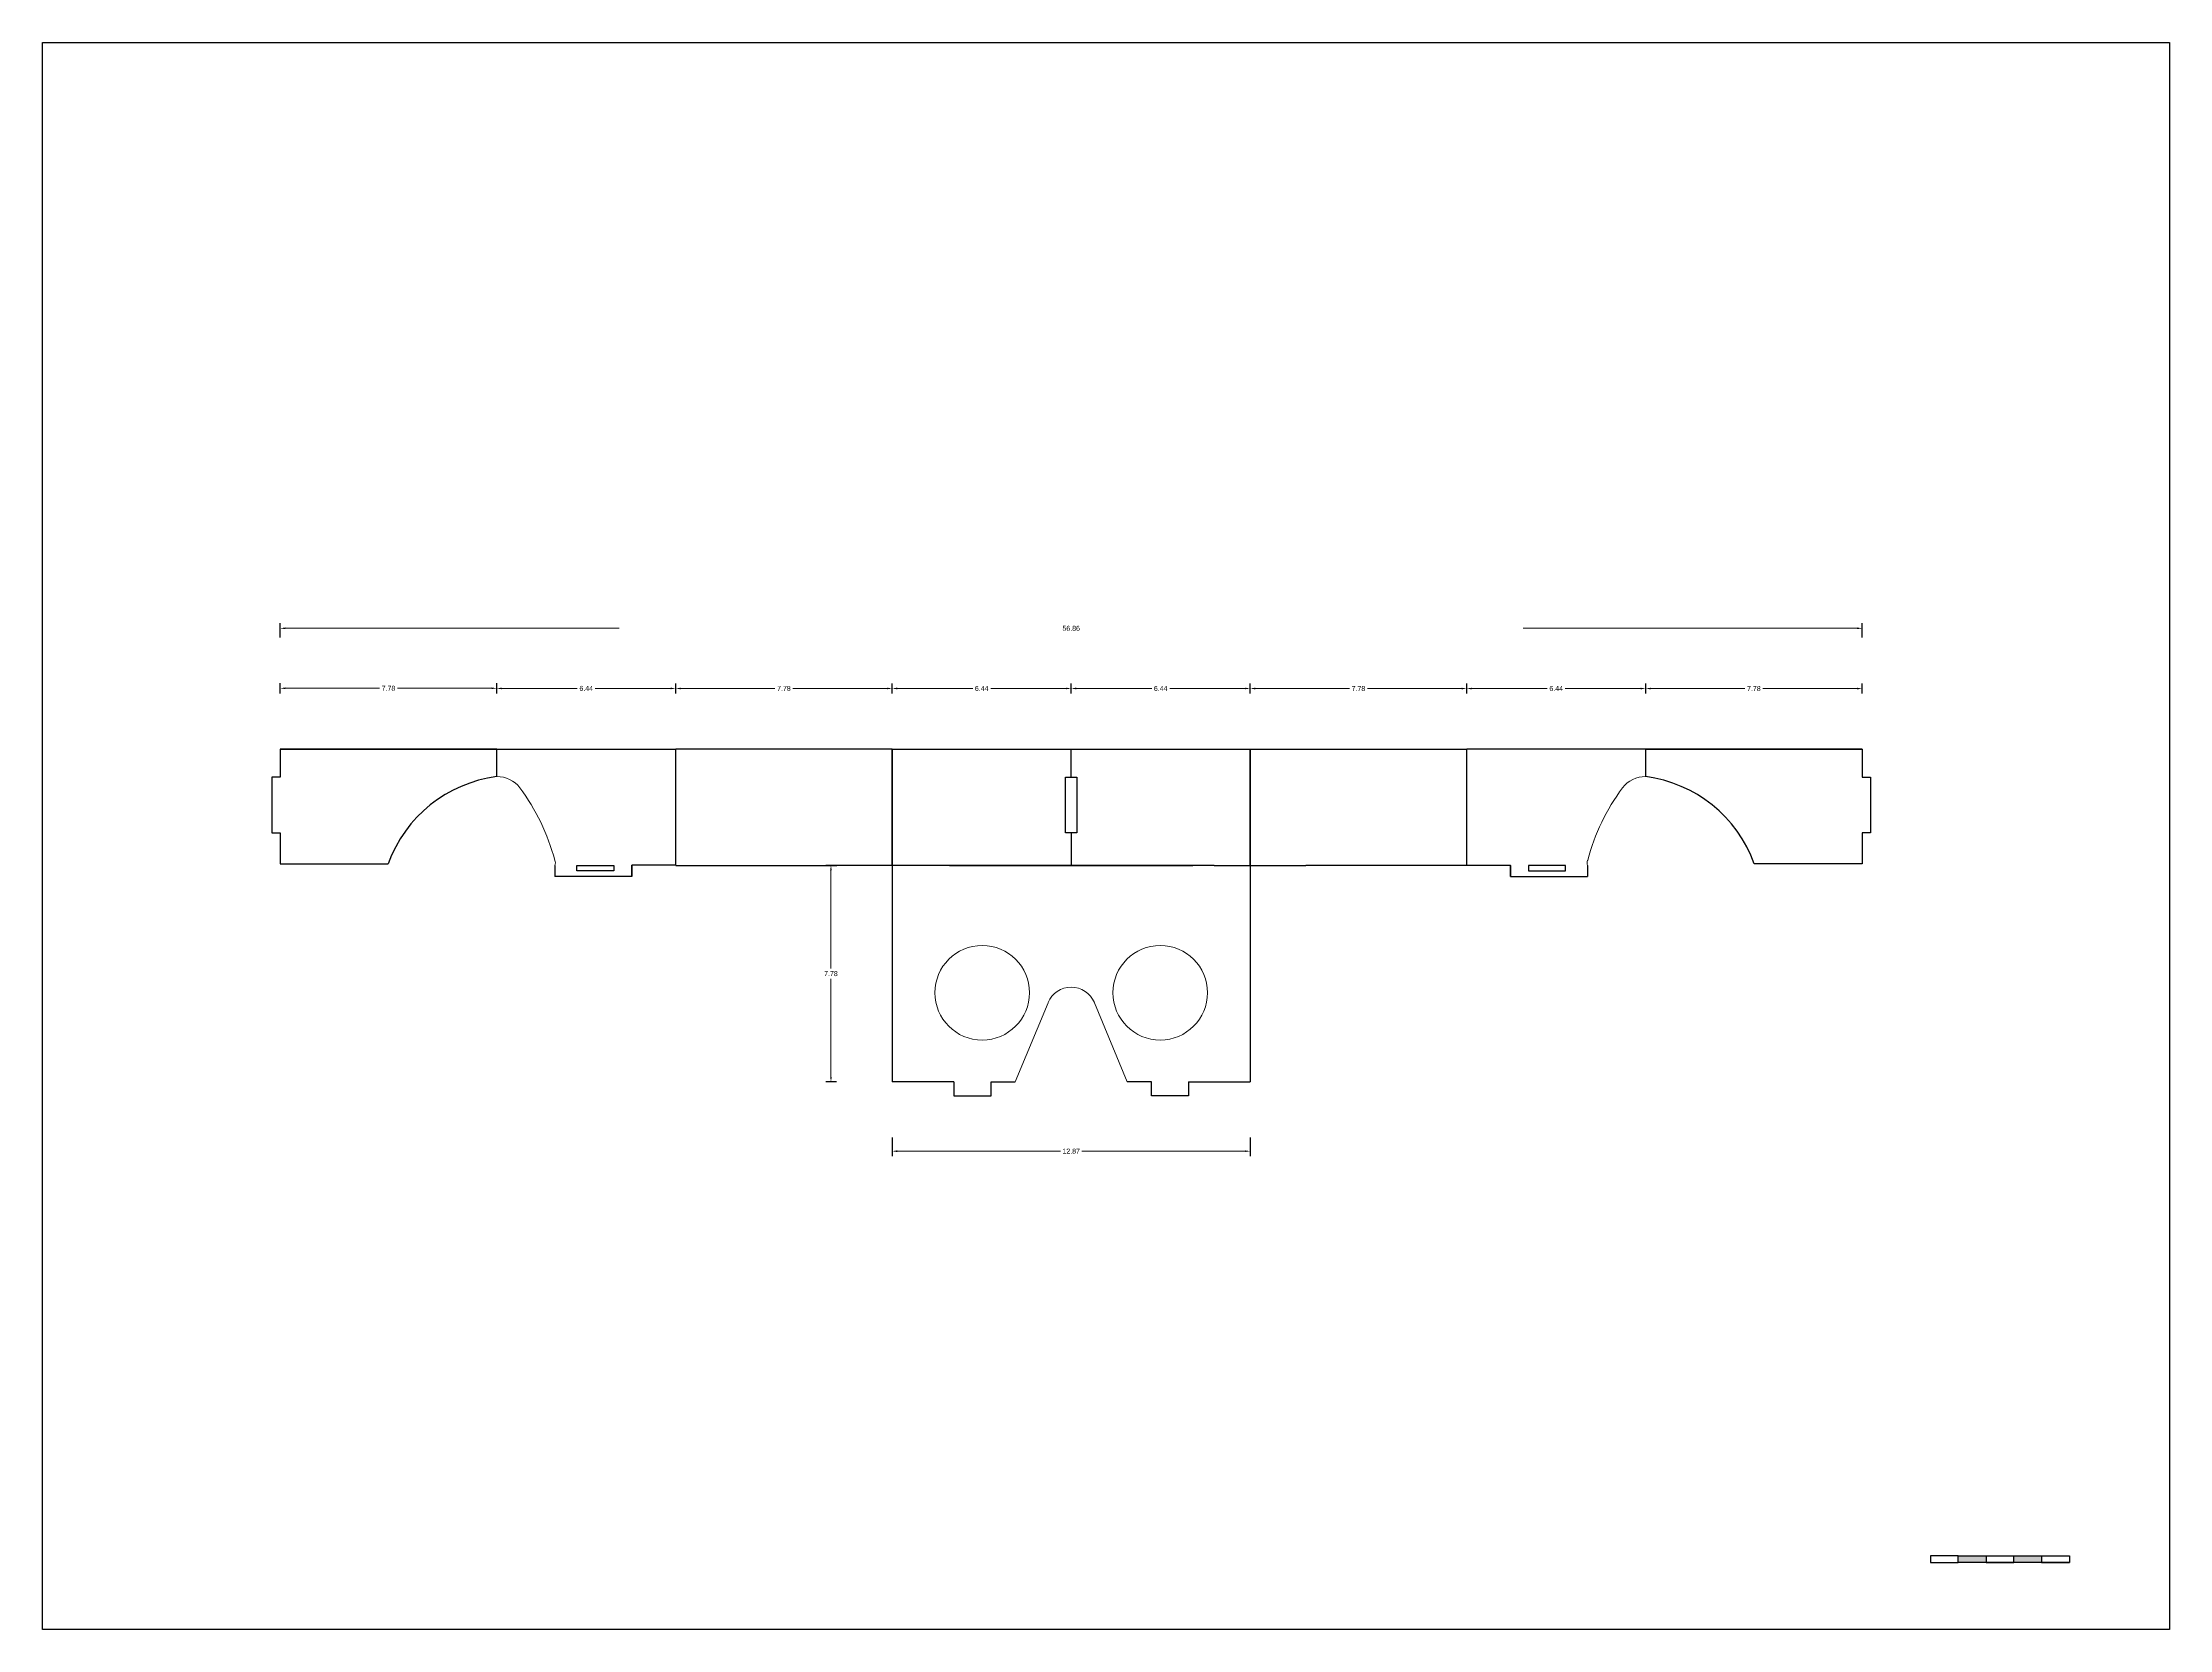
# Model space of a CAD drawing. Header units: inches. Extents: x 59 to 322, y 22 to 79.
# Drawn here: x 58.8 to 135.2, y 21.7 to 78.7 of the extents above; entities that cross this region are included whole.
import ezdxf

# ---------------------------------------------------------------- set-up
doc = ezdxf.new("R2010")
doc.units = ezdxf.units.IN
doc.header["$MEASUREMENT"] = 0
doc.linetypes.add('ACAD_ISO03W100', pattern=[30, 12, -18])
doc.styles.get("Standard").update_dxf_attribs({"font": 'Arial.ttf'})
doc.dimstyles.new('Copie de STANDARD', dxfattribs={"dimtxt": 0.18, "dimasz": 0.18, "dimexe": 0.18, "dimexo": 2, "dimgap": 0.09, "dimtad": 0, "dimtih": 1, "dimtoh": 1, "dimzin": 0, "dimdsep": 46, "dimtxsty": 'Standard', "dimcen": 0.09, "dimclrd": 256, "dimadec": 0, "dimazin": 0, "dimtfac": 1, "dimtofl": 0, "dimtmove": 0, "dimatfit": 3, "dimfxl": 1, "dimtolj": 1, "dimtzin": 0, "dimlwd": 13, "dimarcsym": 0})

# ---------------------------------------------------------------- blocks, each defined once
blk = doc.blocks.new('*D21')
at = {"color": 0, "linetype": 'ACAD_ISO03W100', "lineweight": -2, "transparency": 16777216}
for p, q in [((67.3, 57.32), (67.3, 57.835)), ((124.164, 57.32), (124.164, 57.835))]:
    blk.add_line(p, q, dxfattribs=at)
at = {"linetype": 'ACAD_ISO03W100', "lineweight": 13, "transparency": 16777216}
for p, q in [((67.48, 57.655), (95.338, 57.655)), ((123.984, 57.655), (96.127, 57.655))]:
    blk.add_line(p, q, dxfattribs=at)
at = {"transparency": 16777216}
for points in [[(67.48, 57.685), (67.48, 57.625), (67.3, 57.655)], [(123.984, 57.685), (123.984, 57.625), (124.164, 57.655)]]:
    blk.add_solid(points, dxfattribs=at)
at = {"layer": 'Defpoints', "color": 0, "transparency": 16777216}
for p in [(124.164, 57.655), (67.3, 55.32), (124.164, 55.32)]:
    blk.add_point(p, dxfattribs=at)
at = {"color": 0, "transparency": 16777216, "insert": (95.732, 57.655), "char_height": 0.18, "attachment_point": 5}
blk.add_mtext('\\A1;56.86', dxfattribs=at)
blk = doc.blocks.new('*D25')
at = {"color": 0, "linetype": 'ACAD_ISO03W100', "lineweight": -2, "transparency": 16777216}
for p, q in [((87.297, 49.134), (86.916, 49.134)), ((87.297, 41.352), (86.916, 41.352))]:
    blk.add_line(p, q, dxfattribs=at)
at = {"linetype": 'ACAD_ISO03W100', "lineweight": 13, "transparency": 16777216}
for p, q in [((87.096, 48.954), (87.096, 45.424)), ((87.096, 41.532), (87.096, 45.062))]:
    blk.add_line(p, q, dxfattribs=at)
at = {"transparency": 16777216}
for points in [[(87.066, 48.954), (87.126, 48.954), (87.096, 49.134)], [(87.066, 41.532), (87.126, 41.532), (87.096, 41.352)]]:
    blk.add_solid(points, dxfattribs=at)
at = {"layer": 'Defpoints', "color": 0, "transparency": 16777216}
for p in [(89.297, 49.134), (87.096, 41.352), (89.297, 41.352)]:
    blk.add_point(p, dxfattribs=at)
at = {"color": 0, "transparency": 16777216, "insert": (87.096, 45.243), "char_height": 0.18, "attachment_point": 5}
blk.add_mtext('\\A1;7.78', dxfattribs=at)
blk = doc.blocks.new('*D26')
at = {"color": 0, "linetype": 'ACAD_ISO03W100', "lineweight": -2, "transparency": 16777216}
for p, q in [((67.3, 55.309), (67.3, 55.68)), ((75.08, 55.309), (75.08, 55.68))]:
    blk.add_line(p, q, dxfattribs=at)
at = {"linetype": 'ACAD_ISO03W100', "lineweight": 13, "transparency": 16777216}
for p, q in [((67.48, 55.5), (70.866, 55.5)), ((74.9, 55.5), (71.515, 55.5))]:
    blk.add_line(p, q, dxfattribs=at)
at = {"transparency": 16777216}
for points in [[(67.48, 55.53), (67.48, 55.47), (67.3, 55.5)], [(74.9, 55.53), (74.9, 55.47), (75.08, 55.5)]]:
    blk.add_solid(points, dxfattribs=at)
at = {"layer": 'Defpoints', "color": 0, "transparency": 16777216}
for p in [(75.08, 55.5), (67.3, 53.309), (75.08, 53.309)]:
    blk.add_point(p, dxfattribs=at)
at = {"color": 0, "transparency": 16777216, "insert": (71.19, 55.5), "char_height": 0.18, "attachment_point": 5}
blk.add_mtext('\\A1;7.78', dxfattribs=at)
blk = doc.blocks.new('*D27')
at = {"color": 0, "linetype": 'ACAD_ISO03W100', "lineweight": -2, "transparency": 16777216}
for p, q in [((75.08, 55.309), (75.08, 55.674)), ((81.515, 55.309), (81.515, 55.674))]:
    blk.add_line(p, q, dxfattribs=at)
at = {"linetype": 'ACAD_ISO03W100', "lineweight": 13, "transparency": 16777216}
for p, q in [((75.26, 55.494), (77.973, 55.494)), ((81.335, 55.494), (78.622, 55.494))]:
    blk.add_line(p, q, dxfattribs=at)
at = {"transparency": 16777216}
for points in [[(75.26, 55.524), (75.26, 55.464), (75.08, 55.494)], [(81.335, 55.524), (81.335, 55.464), (81.515, 55.494)]]:
    blk.add_solid(points, dxfattribs=at)
at = {"layer": 'Defpoints', "color": 0, "transparency": 16777216}
for p in [(75.08, 55.494), (75.08, 53.309), (81.515, 53.309)]:
    blk.add_point(p, dxfattribs=at)
at = {"color": 0, "transparency": 16777216, "insert": (78.298, 55.494), "char_height": 0.18, "attachment_point": 5}
blk.add_mtext('\\A1;6.44', dxfattribs=at)
blk = doc.blocks.new('*D28')
at = {"color": 0, "linetype": 'ACAD_ISO03W100', "lineweight": -2, "transparency": 16777216}
for p, q in [((81.515, 55.309), (81.515, 55.672)), ((89.297, 55.309), (89.297, 55.672))]:
    blk.add_line(p, q, dxfattribs=at)
at = {"linetype": 'ACAD_ISO03W100', "lineweight": 13, "transparency": 16777216}
for p, q in [((81.695, 55.492), (85.082, 55.492)), ((89.117, 55.492), (85.731, 55.492))]:
    blk.add_line(p, q, dxfattribs=at)
at = {"transparency": 16777216}
for points in [[(81.695, 55.522), (81.695, 55.462), (81.515, 55.492)], [(89.117, 55.522), (89.117, 55.462), (89.297, 55.492)]]:
    blk.add_solid(points, dxfattribs=at)
at = {"layer": 'Defpoints', "color": 0, "transparency": 16777216}
for p in [(81.515, 55.492), (81.515, 53.309), (89.297, 53.309)]:
    blk.add_point(p, dxfattribs=at)
at = {"color": 0, "transparency": 16777216, "insert": (85.406, 55.492), "char_height": 0.18, "attachment_point": 5}
blk.add_mtext('\\A1;7.78', dxfattribs=at)
blk = doc.blocks.new('*D29')
at = {"color": 0, "linetype": 'ACAD_ISO03W100', "lineweight": -2, "transparency": 16777216}
for p, q in [((89.297, 55.309), (89.297, 55.672)), ((95.732, 55.309), (95.732, 55.672))]:
    blk.add_line(p, q, dxfattribs=at)
at = {"linetype": 'ACAD_ISO03W100', "lineweight": 13, "transparency": 16777216}
for p, q in [((89.477, 55.492), (92.19, 55.492)), ((95.552, 55.492), (92.839, 55.492))]:
    blk.add_line(p, q, dxfattribs=at)
at = {"transparency": 16777216}
for points in [[(89.477, 55.522), (89.477, 55.462), (89.297, 55.492)], [(95.552, 55.522), (95.552, 55.462), (95.732, 55.492)]]:
    blk.add_solid(points, dxfattribs=at)
at = {"layer": 'Defpoints', "color": 0, "transparency": 16777216}
for p in [(89.297, 55.492), (89.297, 53.309), (95.732, 53.309)]:
    blk.add_point(p, dxfattribs=at)
at = {"color": 0, "transparency": 16777216, "insert": (92.515, 55.492), "char_height": 0.18, "attachment_point": 5}
blk.add_mtext('\\A1;6.44', dxfattribs=at)
blk = doc.blocks.new('*D30')
at = {"color": 0, "linetype": 'ACAD_ISO03W100', "lineweight": -2, "transparency": 16777216}
for p, q in [((95.732, 55.309), (95.732, 55.672)), ((102.167, 55.309), (102.167, 55.672))]:
    blk.add_line(p, q, dxfattribs=at)
at = {"linetype": 'ACAD_ISO03W100', "lineweight": 13, "transparency": 16777216}
for p, q in [((95.912, 55.492), (98.625, 55.492)), ((101.987, 55.492), (99.274, 55.492))]:
    blk.add_line(p, q, dxfattribs=at)
at = {"transparency": 16777216}
for points in [[(95.912, 55.522), (95.912, 55.462), (95.732, 55.492)], [(101.987, 55.522), (101.987, 55.462), (102.167, 55.492)]]:
    blk.add_solid(points, dxfattribs=at)
at = {"layer": 'Defpoints', "color": 0, "transparency": 16777216}
for p in [(95.732, 55.492), (95.732, 53.309), (102.167, 53.309)]:
    blk.add_point(p, dxfattribs=at)
at = {"color": 0, "transparency": 16777216, "insert": (98.95, 55.492), "char_height": 0.18, "attachment_point": 5}
blk.add_mtext('\\A1;6.44', dxfattribs=at)
blk = doc.blocks.new('*D31')
at = {"color": 0, "linetype": 'ACAD_ISO03W100', "lineweight": -2, "transparency": 16777216}
for p, q in [((102.167, 55.309), (102.167, 55.67)), ((109.949, 55.309), (109.949, 55.67))]:
    blk.add_line(p, q, dxfattribs=at)
at = {"linetype": 'ACAD_ISO03W100', "lineweight": 13, "transparency": 16777216}
for p, q in [((102.347, 55.49), (105.734, 55.49)), ((109.769, 55.49), (106.383, 55.49))]:
    blk.add_line(p, q, dxfattribs=at)
at = {"transparency": 16777216}
for points in [[(102.347, 55.52), (102.347, 55.46), (102.167, 55.49)], [(109.769, 55.52), (109.769, 55.46), (109.949, 55.49)]]:
    blk.add_solid(points, dxfattribs=at)
at = {"layer": 'Defpoints', "color": 0, "transparency": 16777216}
for p in [(109.949, 55.49), (102.167, 53.309), (109.949, 53.309)]:
    blk.add_point(p, dxfattribs=at)
at = {"color": 0, "transparency": 16777216, "insert": (106.058, 55.49), "char_height": 0.18, "attachment_point": 5}
blk.add_mtext('\\A1;7.78', dxfattribs=at)
blk = doc.blocks.new('*D32')
at = {"color": 0, "linetype": 'ACAD_ISO03W100', "lineweight": -2, "transparency": 16777216}
for p, q in [((109.949, 55.309), (109.949, 55.67)), ((116.384, 55.309), (116.384, 55.67))]:
    blk.add_line(p, q, dxfattribs=at)
at = {"linetype": 'ACAD_ISO03W100', "lineweight": 13, "transparency": 16777216}
for p, q in [((110.129, 55.49), (112.842, 55.49)), ((116.204, 55.49), (113.491, 55.49))]:
    blk.add_line(p, q, dxfattribs=at)
at = {"transparency": 16777216}
for points in [[(110.129, 55.52), (110.129, 55.46), (109.949, 55.49)], [(116.204, 55.52), (116.204, 55.46), (116.384, 55.49)]]:
    blk.add_solid(points, dxfattribs=at)
at = {"layer": 'Defpoints', "color": 0, "transparency": 16777216}
for p in [(116.384, 55.49), (109.949, 53.309), (116.384, 53.309)]:
    blk.add_point(p, dxfattribs=at)
at = {"color": 0, "transparency": 16777216, "insert": (113.167, 55.49), "char_height": 0.18, "attachment_point": 5}
blk.add_mtext('\\A1;6.44', dxfattribs=at)
blk = doc.blocks.new('*D33')
at = {"color": 0, "linetype": 'ACAD_ISO03W100', "lineweight": -2, "transparency": 16777216}
for p, q in [((116.384, 55.309), (116.384, 55.669)), ((124.164, 55.309), (124.164, 55.669))]:
    blk.add_line(p, q, dxfattribs=at)
at = {"linetype": 'ACAD_ISO03W100', "lineweight": 13, "transparency": 16777216}
for p, q in [((116.564, 55.489), (119.95, 55.489)), ((123.984, 55.489), (120.599, 55.489))]:
    blk.add_line(p, q, dxfattribs=at)
at = {"transparency": 16777216}
for points in [[(116.564, 55.519), (116.564, 55.459), (116.384, 55.489)], [(123.984, 55.519), (123.984, 55.459), (124.164, 55.489)]]:
    blk.add_solid(points, dxfattribs=at)
at = {"layer": 'Defpoints', "color": 0, "transparency": 16777216}
for p in [(116.384, 55.489), (116.384, 53.309), (124.164, 53.309)]:
    blk.add_point(p, dxfattribs=at)
at = {"color": 0, "transparency": 16777216, "insert": (120.274, 55.489), "char_height": 0.18, "attachment_point": 5}
blk.add_mtext('\\A1;7.78', dxfattribs=at)
blk = doc.blocks.new('*D34')
at = {"color": 0, "linetype": 'ACAD_ISO03W100', "lineweight": -2, "transparency": 16777216}
for p, q in [((89.297, 39.352), (89.297, 38.681)), ((102.167, 39.352), (102.167, 38.681))]:
    blk.add_line(p, q, dxfattribs=at)
at = {"linetype": 'ACAD_ISO03W100', "lineweight": 13, "transparency": 16777216}
for p, q in [((89.477, 38.861), (95.346, 38.861)), ((101.987, 38.861), (96.118, 38.861))]:
    blk.add_line(p, q, dxfattribs=at)
at = {"transparency": 16777216}
for points in [[(89.477, 38.891), (89.477, 38.831), (89.297, 38.861)], [(101.987, 38.891), (101.987, 38.831), (102.167, 38.861)]]:
    blk.add_solid(points, dxfattribs=at)
at = {"layer": 'Defpoints', "color": 0, "transparency": 16777216}
for p in [(89.297, 41.352), (102.167, 41.352), (102.167, 38.861)]:
    blk.add_point(p, dxfattribs=at)
at = {"color": 0, "transparency": 16777216, "insert": (95.732, 38.861), "char_height": 0.18, "attachment_point": 5}
blk.add_mtext('\\A1;12.87', dxfattribs=at)

msp = doc.modelspace()

# ---------------------------------------------------------------- hatches: boundary and pattern name
h = msp.add_hatch(color=256)
h.dxf.hatch_style = 1
h.paths.add_polyline_path([(128.618, 24.072), (128.618, 24.322), (127.618, 24.322), (127.618, 24.072)])
h.paths.add_polyline_path([(129.618, 24.322), (129.618, 24.072), (130.618, 24.072), (130.618, 24.322)])

# ---------------------------------------------------------------- linework, layer by layer
for p, q in [((67.3, 53.309), (75.08, 53.309)), ((67.3, 53.309), (75.08, 53.309)), ((75.08, 53.309), (67.3, 53.309)), ((67.3, 53.309), (67.3, 52.309)), ((75.08, 52.324), (75.08, 53.309)), ((75.08, 53.309), (81.515, 53.309)), ((75.08, 53.309), (81.515, 53.309)), ((81.515, 49.134), (81.515, 53.309)), ((89.297, 53.309), (81.515, 53.309)), ((89.297, 51.341), (89.297, 53.309)), ((89.297, 53.309), (89.297, 41.352)), ((89.297, 53.309), (102.167, 53.309)), ((95.732, 52.309), (95.732, 53.309)), ((102.167, 53.309), (102.167, 51.341)), ((102.167, 51.341), (102.167, 53.309)), ((102.167, 49.134), (102.167, 53.309)), ((102.167, 53.309), (102.167, 41.352)), ((102.167, 53.309), (109.949, 53.309)), ((116.384, 53.309), (109.949, 53.309)), ((109.949, 49.134), (109.949, 53.309)), ((116.384, 53.309), (109.949, 53.309)), ((116.384, 52.324), (116.384, 53.309)), ((124.164, 53.309), (116.384, 53.309)), ((124.164, 53.309), (116.384, 53.309)), ((116.384, 53.309), (124.164, 53.309)), ((124.164, 53.309), (124.164, 52.309)), ((67.3, 52.309), (67, 52.309)), ((67, 52.309), (67, 50.309)), ((67.3, 52.309), (67, 52.309)), ((67, 52.309), (67, 50.309)), ((95.532, 50.309), (95.532, 52.309)), ((95.532, 52.309), (95.932, 52.309)), ((95.932, 52.309), (95.932, 50.309)), ((124.164, 52.309), (124.464, 52.309)), ((124.164, 52.309), (124.464, 52.309)), ((124.464, 52.309), (124.464, 50.309)), ((124.464, 52.309), (124.464, 50.309)), ((89.297, 51.341), (89.297, 51.445)), ((89.297, 49.134), (89.297, 51.445)), ((102.167, 51.341), (102.167, 51.445)), ((102.167, 51.341), (102.167, 49.134)), ((67, 50.309), (67.3, 50.309)), ((67, 50.309), (67.3, 50.309)), ((67.3, 50.309), (67.3, 49.194)), ((95.732, 50.309), (95.532, 50.309)), ((95.932, 50.309), (95.732, 50.309)), ((95.732, 50.309), (95.732, 49.134)), ((124.464, 50.309), (124.164, 50.309)), ((124.464, 50.309), (124.164, 50.309)), ((124.164, 50.309), (124.164, 49.194)), ((67.3, 49.194), (71.177, 49.194)), ((67.3, 49.194), (71.177, 49.194)), ((77.174, 49.134), (77.174, 48.734)), ((77.962, 49.134), (79.296, 49.134)), ((77.962, 48.934), (77.962, 49.134)), ((79.296, 48.934), (77.962, 48.934)), ((79.296, 49.134), (79.296, 48.934)), ((79.938, 48.734), (79.938, 49.143)), ((81.515, 49.137), (79.938, 49.143)), ((79.938, 49.134), (79.938, 48.734)), ((79.938, 49.134), (79.938, 48.734)), ((81.515, 49.134), (87.303, 49.134)), ((89.297, 49.134), (87.303, 49.134)), ((95.732, 49.134), (89.297, 49.134)), ((91.355, 49.134), (100.11, 49.134)), ((100.873, 49.134), (95.732, 49.134)), ((100.873, 49.134), (102.167, 49.134)), ((102.167, 49.134), (104.161, 49.134)), ((109.949, 49.134), (104.161, 49.134)), ((109.949, 49.137), (111.527, 49.143)), ((111.527, 48.734), (111.527, 49.143)), ((111.527, 49.134), (111.527, 48.734)), ((111.527, 49.134), (111.527, 48.734)), ((113.502, 49.134), (112.168, 49.134)), ((112.168, 49.134), (112.168, 48.934)), ((112.168, 48.934), (113.502, 48.934)), ((113.502, 48.934), (113.502, 49.134)), ((114.29, 49.134), (114.29, 48.734)), ((124.164, 49.194), (120.288, 49.194)), ((124.164, 49.194), (120.288, 49.194)), ((79.938, 48.734), (77.174, 48.734)), ((111.527, 48.734), (114.29, 48.734)), ((89.628, 41.352), (89.297, 41.352)), ((91.355, 41.352), (89.628, 41.352)), ((91.516, 41.352), (91.355, 41.352)), ((91.516, 41.352), (91.516, 40.852)), ((92.85, 40.852), (92.85, 41.352)), ((92.85, 41.352), (93.721, 41.352)), ((98.614, 41.352), (97.744, 41.352)), ((98.614, 40.852), (98.614, 41.352)), ((99.948, 41.352), (100.11, 41.352)), ((99.948, 41.352), (99.948, 40.852)), ((100.11, 41.352), (101.836, 41.352)), ((101.836, 41.352), (102.167, 41.352)), ((91.516, 40.852), (92.85, 40.852)), ((92.179, 40.852), (92.85, 40.852)), ((99.285, 40.852), (98.614, 40.852)), ((99.948, 40.852), (98.614, 40.852)), ((127.618, 24.322), (126.618, 24.322)), ((126.618, 24.322), (126.618, 24.072)), ((126.618, 24.072), (127.618, 24.072)), ((127.618, 24.072), (127.618, 24.322)), ((127.618, 24.322), (131.618, 24.322)), ((131.618, 24.072), (127.618, 24.072)), ((128.618, 24.322), (128.618, 24.072)), ((128.618, 24.072), (129.618, 24.072)), ((129.618, 24.072), (129.618, 24.322)), ((130.618, 24.322), (130.618, 24.072)), ((130.618, 24.072), (131.618, 24.072)), ((131.618, 24.322), (131.618, 24.072))]:
    msp.add_line(p, q)
at = {"color": 7, "linetype": 'Continuous', "lineweight": 15}
for p, q in [((102.167, 53.309), (102.167, 52.234)), ((77.166, 49.325), (77.172, 49.312)), ((114.299, 49.325), (114.293, 49.312)), ((94.9, 44.199), (93.721, 41.352)), ((97.744, 41.352), (96.564, 44.199))]:
    msp.add_line(p, q, dxfattribs=at)
msp.add_lwpolyline([(58.754, 78.71), (135.212, 78.71), (135.212, 21.67), (58.754, 21.67)], close=True)
for centre in [(92.532, 44.555), (98.932, 44.555)]:
    msp.add_circle(centre, 1.7, dxfattribs=at)
for centre, start, end in [((75.71, 47.541), 97.49577, 159.96569), ((75.71, 47.541), 97.49577, 159.96569), ((115.755, 47.541), 20.03431, 82.50423), ((115.755, 47.541), 20.03431, 82.50423)]:
    msp.add_arc(centre, 4.825, start, end)
for centre, radius, start, end in [((75.109, 51.325), 1, 36.53752, 91.67036), ((116.355, 51.325), 1, 88.32964, 143.46248), ((69.716, 47.329), 7.712, 15, 36.53752), ((121.748, 47.329), 7.712, 143.46248, 165), ((76.954, 49.22), 0.236, 338.72018, 23.04016), ((114.51, 49.22), 0.236, 156.95984, 201.27982), ((95.732, 43.855), 0.901, 22.5, 157.5)]:
    msp.add_arc(centre, radius, start, end, dxfattribs=at)

# ---------------------------------------------------------------- dimensions: what is measured, and where the dimension line sits
for base, p1, p2, picture, middle in [((124.164, 57.655), (67.3, 55.32), (124.164, 55.32), '*D21', (95.732, 57.655)), ((75.08, 55.5), (67.3, 53.309), (75.08, 53.309), '*D26', (71.19, 55.5)), ((75.080185712, 55.494310743), (81.515185712, 53.308976799), (75.080185712, 53.308976799), '*D27', (78.297685712, 55.494310743)), ((81.515, 55.492), (89.297, 53.309), (81.515, 53.309), '*D28', (85.406, 55.492)), ((89.297185712, 55.491643771), (95.732185712, 53.308976799), (89.297185712, 53.308976799), '*D29', (92.514685712, 55.491643771)), ((95.732185712, 55.491643771), (102.167185712, 53.308976799), (95.732185712, 53.308976799), '*D30', (98.949685712, 55.491643771)), ((109.949, 55.49), (102.167, 53.309), (109.949, 53.309), '*D31', (106.058, 55.49)), ((116.384185712, 55.489643542), (109.949185712, 53.308976799), (116.384185712, 53.308976799), '*D32', (113.166685712, 55.489643542)), ((116.384, 55.489), (124.164, 53.309), (116.384, 53.309), '*D33', (120.274, 55.489)), ((102.167, 38.861), (89.297, 41.352), (102.167, 41.352), '*D34', (95.732, 38.861))]:
    dim = msp.add_linear_dim(base=base, p1=p1, p2=p2, dimstyle='Copie de STANDARD')
    dim.commit()
    dim.dimension.update_dxf_attribs({"geometry": picture, "text_midpoint": middle})
dim = msp.add_linear_dim(base=(87.096, 41.352), p1=(89.297, 49.134), p2=(89.297, 41.352), angle=90, dimstyle='Copie de STANDARD')
dim.commit()
dim.dimension.update_dxf_attribs({"geometry": '*D25', "text_midpoint": (87.096, 45.243)})

doc.saveas('drawing.dxf')
